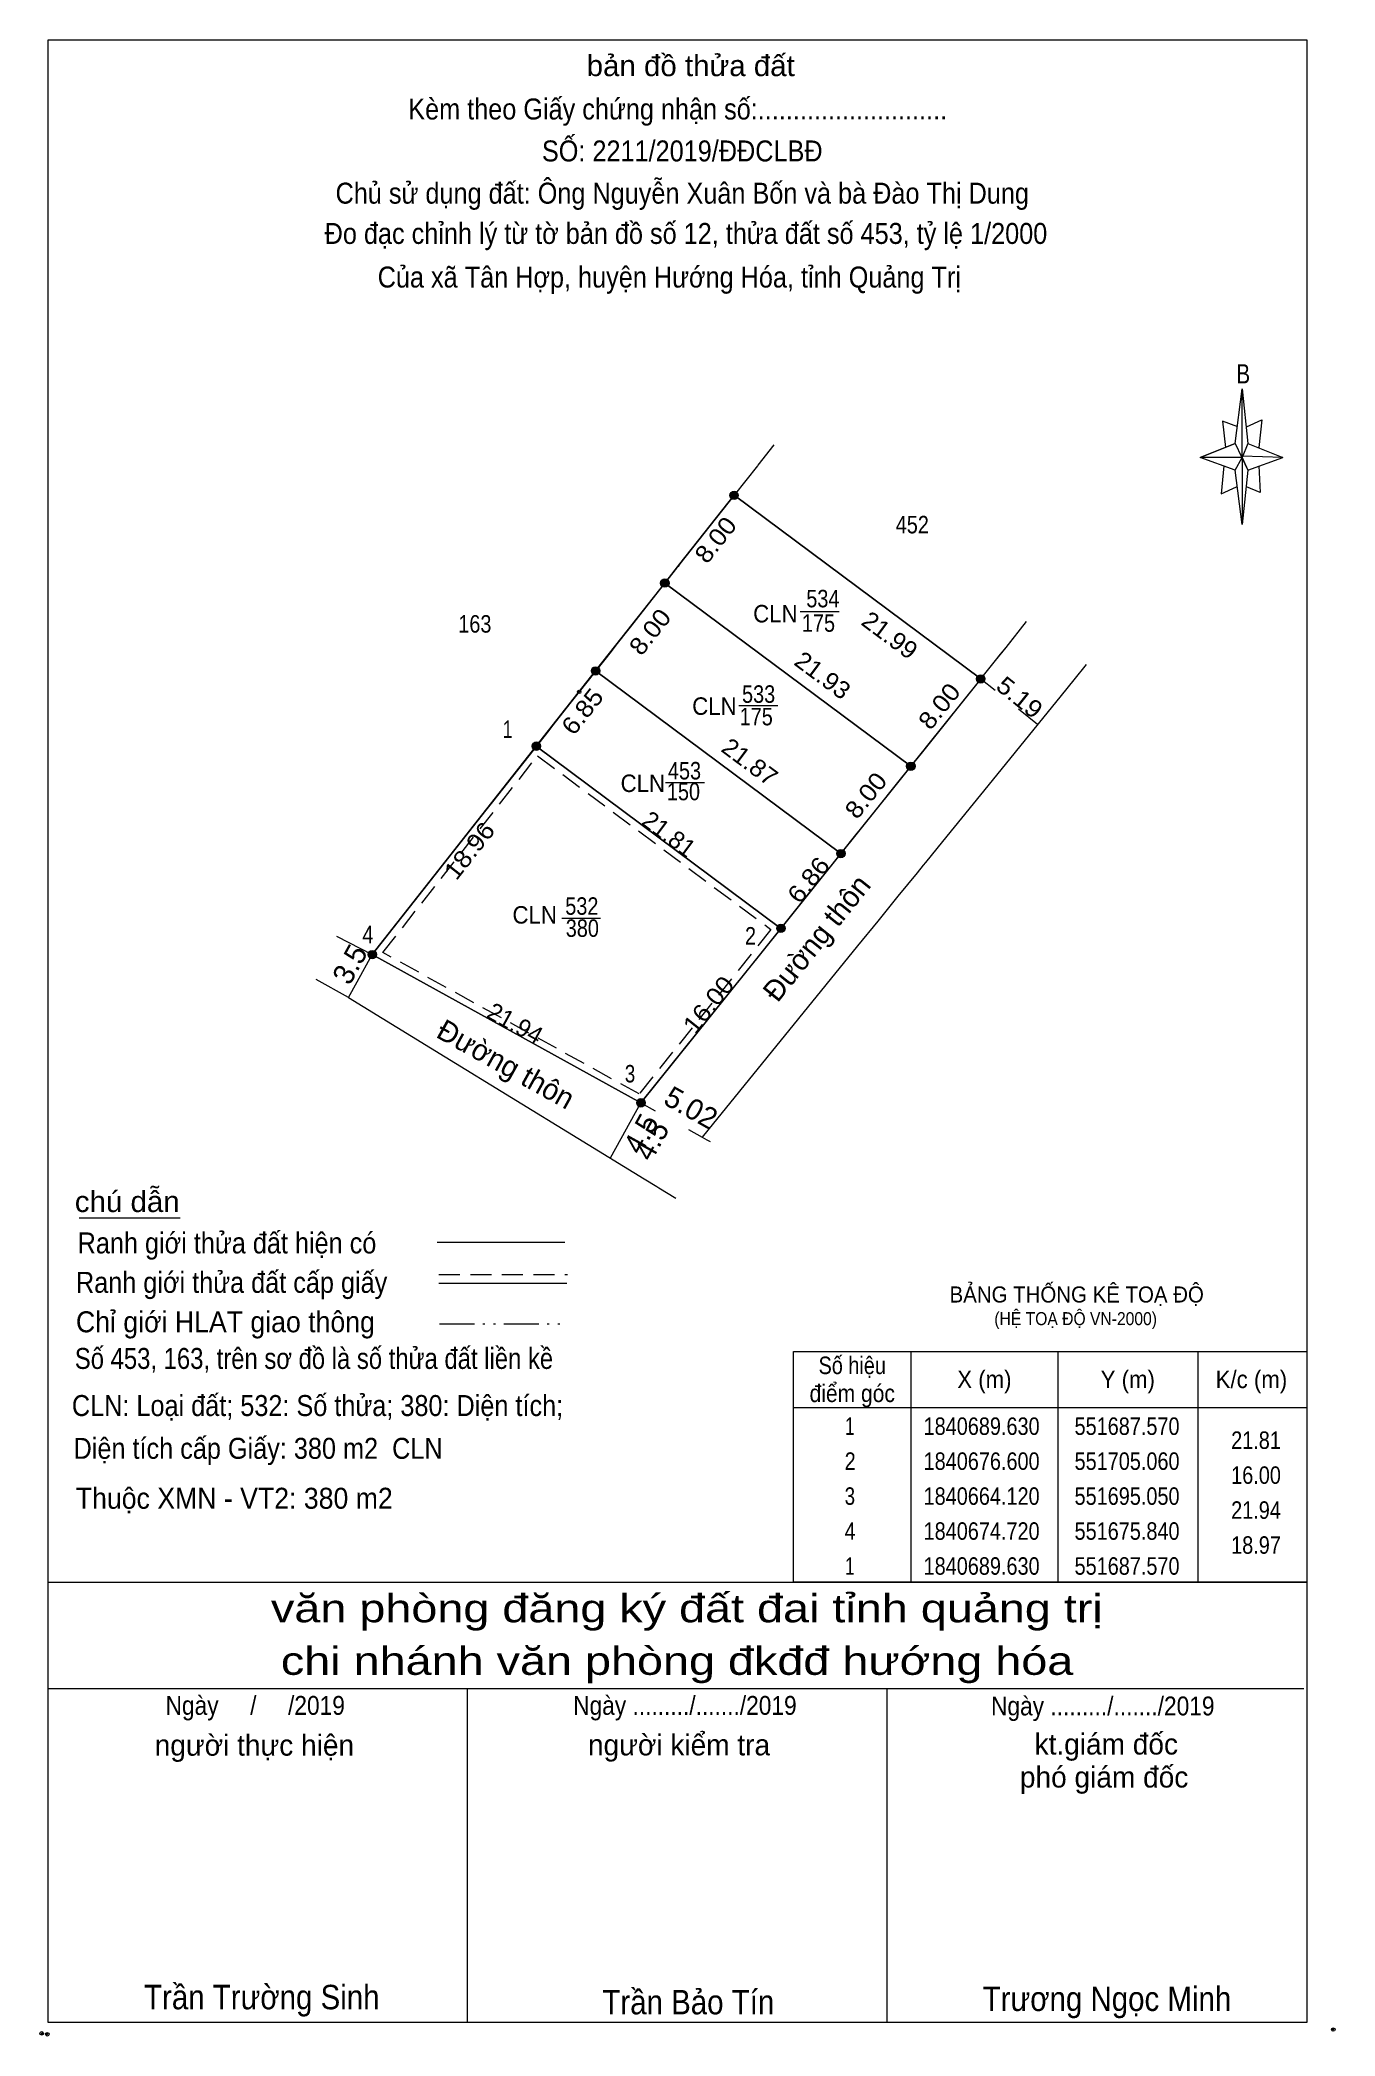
# Model space of a CAD drawing. Header units: metres. Extents: x 551540 to 551982, y 1840033 to 1840773.
# Drawn here: x 551540.6 to 551633.2, y 1840188.8 to 1840331.6 of the extents above; entities that cross this region are included whole.
import ezdxf
from ezdxf.enums import TextEntityAlignment as Align

# ---------------------------------------------------------------- set-up
doc = ezdxf.new("R2010")
doc.units = ezdxf.units.M
doc.header["$LTSCALE"] = 0.5
doc.header["$PDMODE"] = 32
doc.header["$PDSIZE"] = 0.25
doc.linetypes.add('DASH_DOUBLE_DOT', pattern=[9.2, 5, -1.2, 0.3, -1.2, 0.3, -1.2])
doc.linetypes.add('MEDIUM_DASHED', pattern=[4.5, 3, -1.5])
for name, color, linetype, lineweight in [('1', 7, 'Continuous', 13), ('10', 7, 'Continuous', 13), ('17', 7, 'Continuous', 13), ('23', 7, 'Continuous', 13), ('5', 7, 'Continuous', 13), ('6', 7, 'Continuous', 13), ('63', 7, 'Continuous', 13)]:
    doc.layers.add(name, color=color, linetype=linetype, lineweight=lineweight)

msp = doc.modelspace()

# ---------------------------------------------------------------- texts
at = {"layer": '1'}
for s, width, p in [('452', 0.85, (551602.985, 1840296.32)), ('534', 0.85, (551596.59, 1840291.03)), ('CLN', 0.95, (551593.195, 1840289.95)), ('163', 0.85, (551571.705, 1840289.22)), ('175', 0.85, (551596.275, 1840289.28)), ('533', 0.85, (551591.995, 1840284.2)), ('CLN', 0.95, (551588.835, 1840283.34)), ('175', 0.85, (551591.825, 1840282.59)), ('453', 0.85, (551586.695, 1840278.72)), ('CLN', 0.95, (551583.715, 1840277.82)), ('150', 0.85, (551586.62, 1840277.23)), ('CLN', 0.95, (551575.985, 1840268.41)), ('532', 0.85, (551579.355, 1840269.04)), ('380', 0.85, (551579.39, 1840267.46))]:
    msp.add_text(s, height=1.25, dxfattribs=dict(at, width=width)).set_placement(p, align=Align.CENTER)
at = {"layer": '1', "width": 1.1}
msp.add_text('5.19', height=1.25, rotation=321.254, dxfattribs=at).set_placement((551610.2688, 1840284.1033), align=Align.CENTER)
at = {"layer": '1'}
for s, height, width, p in [('BẢNG THỐNG KÊ TOẠ ĐỘ ', 1.15, 0.95, (551605.65, 1840241.31)), ('(HỆ TOẠ ĐỘ VN-2000)', 0.93, 0.9, (551608.85, 1840239.69))]:
    msp.add_text(s, height=height, dxfattribs=dict(at, width=width)).set_placement(p)
at = {"layer": '23'}
for s, rotation, p in [('Đường thôn', 51.269, (551596.729, 1840266.9107)), ('3.5', 61.089, (551563.4235, 1840265.1424)), ('Đường thôn', 330.885, (551573.5601, 1840257.7028)), ('Đường thôn', 330.885, (551573.5601, 1840257.7028)), ('5.02', 330.68, (551586.7978, 1840254.5978)), ('4.5', 61.044, (551584.2346, 1840253.0219)), ('4.5', 61.044, (551584.9946, 1840252.5319))]:
    msp.add_text(s, height=1.5, rotation=rotation, dxfattribs=at).set_placement(p, align=Align.CENTER)
at = {"layer": '5'}
for s, height, width, p in [('bản đồ thửa đất', 1.5, 1.05, (551587.14, 1840329.02)), ('Kèm theo Giấy chứng nhận số:...........................', 1.5, 0.9, (551586.21, 1840325.92)), ('SỐ: 2211/2019/ĐĐCLBĐ', 1.5, 0.9, (551586.535, 1840322.92)), ('Chủ sử dụng đất: Ông Nguyễn Xuân Bốn và bà Đào Thị Dung', 1.5, 0.9, (551586.535, 1840319.9)), ('Đo đạc chỉnh lý từ tờ bản đồ số 12, thửa đất số 453, tỷ lệ 1/2000 ', 1.5, 0.9, (551587.05, 1840317.02)), ('Của xã Tân Hợp, huyện Hướng Hóa, tỉnh Quảng Trị', 1.5, 0.9, (551585.61, 1840313.9)), ('B', 1.378, 0.8, (551626.65, 1840307.04)), ('văn phòng đăng ký đất đai tỉnh quảng trị', 2, 1.25, (551586.865, 1840218.44)), ('chi nhánh văn phòng đkđđ hướng hóa', 2, 1.25, (551586.165, 1840214.68)), ('Ngày     /     /2019', 1.35, 0.9, (551556, 1840211.82)), ('Ngày ........./......./2019', 1.35, 0.9, (551586.725, 1840211.82)), ('Ngày ........./......./2019', 1.35, 0.9, (551616.605, 1840211.78)), ('Trần Trường Sinh', 1.75, 0.9, (551556.47, 1840190.76)), ('Trần Bảo Tín', 1.75, 0.9, (551586.97, 1840190.4)), ('Trương Ngọc Minh', 1.75, 0.9, (551616.905, 1840190.64))]:
    msp.add_text(s, height=height, dxfattribs=dict(at, width=width)).set_placement(p, align=Align.CENTER)
for s, p in [('người thực hiện', (551555.94, 1840208.9)), ('người kiểm tra', (551586.305, 1840208.92)), ('kt.giám đốc', (551616.855, 1840208.98)), ('phó giám đốc', (551616.7, 1840206.62))]:
    msp.add_text(s, height=1.5, dxfattribs=at).set_placement(p, align=Align.CENTER)
at = {"layer": '6'}
for s, width, p in [('chú dẫn', 1.05, (551543.1, 1840247.78)), ('Ranh giới thửa đất hiện có ', 0.9, (551543.3, 1840244.82)), ('Ranh giới thửa đất cấp giấy', 0.9, (551543.18, 1840242)), ('Chỉ giới HLAT giao thông', 0.95, (551543.18, 1840239.18)), ('Số 453, 163, trên sơ đồ là số thửa đất liền kề', 0.85, (551543.1, 1840236.56)), ('CLN: Loại đất; 532: Số thửa; 380: Diện tích;', 0.9, (551542.89, 1840233.19)), ('Diện tích cấp Giấy: 380 m2  CLN', 0.9, (551543.01, 1840230.13)), ('Thuộc XMN - VT2: 380 m2', 0.95, (551543.17, 1840226.56))]:
    msp.add_text(s, height=1.5, dxfattribs=dict(at, width=width)).set_placement(p)
at = {"layer": '63'}
for s, rotation, width, p in [('8.00', 51.754, 1.1, (551589.413, 1840295.4681)), ('8.00', 51.754, 1.1, (551584.723, 1840288.8881)), ('21.99', 323.339, 1.05, (551601.0018, 1840288.534)), ('21.93', 323.323, 1.05, (551596.2017, 1840285.6682)), ('6.85', 51.758, 1.1, (551579.887, 1840283.1981)), ('8.00', 51.34, 1.1, (551605.4017, 1840283.5696)), ('21.87', 323.329, 1.05, (551590.9917, 1840279.471)), ('8.00', 51.295, 1.1, (551600.1533, 1840277.1892)), ('18.96', 51.807, 1.1, (551571.8028, 1840273.2386)), ('6.86', 51.275, 1.1, (551596.05, 1840271.144)), ('16.00', 51.267, 1.1, (551588.9009, 1840262.219))]:
    msp.add_text(s, height=1.25, rotation=rotation, dxfattribs=dict(at, width=width)).set_placement(p, align=Align.CENTER)
for s, width, p in [(' 1', 0.75, (551574.4, 1840281.69)), (' 4', 0.85, (551564.45, 1840267)), (' 2', 0.85, (551591.81, 1840266.91)), (' 3', 0.8, (551583.17, 1840257.05)), ('21.81', 0.85, (551629.34, 1840230.84)), ('16.00', 0.85, (551629.34, 1840228.34)), ('21.94', 0.85, (551629.34, 1840225.84)), ('18.97', 0.85, (551629.34, 1840223.34))]:
    msp.add_text(s, height=1.25, dxfattribs=dict(at, width=width)).set_placement(p, align=Align.RIGHT)
for s, rotation, p in [('21.81', 323.314, (551585.2116, 1840274.3102)), ('21.81', 323.314, (551585.2116, 1840274.3102)), ('21.94', 331.11, (551574.2831, 1840260.7254))]:
    msp.add_text(s, height=1.25, rotation=rotation, dxfattribs=at).set_placement(p, align=Align.CENTER)
for s, width, p in [('Số hiệu', 0.85, (551598.69, 1840236.19)), ('điểm góc', 0.9, (551598.69, 1840234.19)), ('X (m)', 0.95, (551608.14, 1840235.19)), ('Y (m)', 0.95, (551618.395, 1840235.19)), ('K/c (m)', 0.95, (551627.235, 1840235.19)), (' 1', 0.75, (551598.34, 1840231.84)), ('1840689.630', 0.85, (551607.94, 1840231.84)), ('551687.570', 0.85, (551618.34, 1840231.84)), (' 2', 0.85, (551598.345, 1840229.34)), ('1840676.600', 0.85, (551607.94, 1840229.34)), ('551705.060', 0.85, (551618.34, 1840229.34)), (' 3', 0.8, (551598.335, 1840226.84)), ('1840664.120', 0.85, (551607.94, 1840226.84)), ('551695.050', 0.85, (551618.34, 1840226.84)), (' 4', 0.85, (551598.34, 1840224.34)), ('1840674.720', 0.85, (551607.94, 1840224.34)), ('551675.840', 0.85, (551618.34, 1840224.34)), (' 1', 0.75, (551598.34, 1840221.84)), ('1840689.630', 0.85, (551607.94, 1840221.84)), ('551687.570', 0.85, (551618.34, 1840221.84))]:
    msp.add_text(s, height=1.25, dxfattribs=dict(at, width=width)).set_placement(p, align=Align.CENTER)

# ---------------------------------------------------------------- hatches: boundary and pattern name
at = {"layer": '1'}
for points in [[(551590.54, 1840299.04, 1), (551589.94, 1840299.04, 1)], [(551585.59, 1840292.76, 1), (551584.99, 1840292.76, 1)], [(551580.64, 1840286.48, 1), (551580.04, 1840286.48, 1)], [(551608.18, 1840285.91, 1), (551607.58, 1840285.91, 1)], [(551576.4, 1840281.1, 1), (551575.8, 1840281.1, 1)], [(551603.18, 1840279.66, 1), (551602.58, 1840279.66, 1)], [(551598.18, 1840273.42, 1), (551597.58, 1840273.42, 1)], [(551593.89, 1840268.07, 1), (551593.29, 1840268.07, 1)], [(551564.67, 1840266.19, 1), (551564.07, 1840266.19, 1)], [(551583.88, 1840255.59, 1), (551583.28, 1840255.59, 1)]]:
    msp.add_hatch(color=256, dxfattribs=at).paths.add_polyline_path(points)

# ---------------------------------------------------------------- linework, layer by layer
for p, q in [((551608.9, 1840285.09), (551607.89, 1840285.9)), ((551611.94, 1840282.65), (551610.58, 1840283.74))]:
    msp.add_line(p, q, dxfattribs=at)
for points in [[(551586.37, 1840294.13), (551590.24, 1840299.04), (551607.88, 1840285.91), (551603.61, 1840280.57)], [(551603.61, 1840280.57), (551602.88, 1840279.66), (551585.29, 1840292.76), (551586.37, 1840294.13)], [(551581.79, 1840288.32), (551585.29, 1840292.76), (551602.88, 1840279.66), (551599.04, 1840274.87)], [(551599.04, 1840274.87), (551597.88, 1840273.42), (551580.34, 1840286.48), (551581.79, 1840288.32)], [(551576.98, 1840282.22), (551580.34, 1840286.48), (551597.88, 1840273.42), (551596.07, 1840271.16)], [(551596.07, 1840271.16), (551593.59, 1840268.07), (551576.1, 1840281.1), (551576.98, 1840282.22)]]:
    msp.add_lwpolyline(points, dxfattribs=at)
msp.add_lwpolyline([(551576.1, 1840281.1), (551593.59, 1840268.07), (551583.58, 1840255.59), (551564.37, 1840266.19)], close=True, dxfattribs=at)
at = {"layer": '1', "linetype": 'MEDIUM_DASHED'}
msp.add_lwpolyline([(551576.19, 1840280.41), (551592.88, 1840267.98), (551583.45, 1840256.23), (551565.13, 1840266.34)], close=True, dxfattribs=at)
at = {"layer": '1'}
for centre in [(551590.24, 1840299.04), (551585.29, 1840292.76), (551580.34, 1840286.48), (551607.88, 1840285.91), (551576.1, 1840281.1), (551602.88, 1840279.66), (551597.88, 1840273.42), (551593.59, 1840268.07), (551564.37, 1840266.19), (551583.58, 1840255.59)]:
    msp.add_circle(centre, 0.3, dxfattribs=at)
at = {"layer": '10'}
for p, q in [((551593.08, 1840302.65), (551591.93, 1840301.19)), ((551591.91, 1840301.16), (551590.24, 1840299.04)), ((551591.91, 1840301.16), (551590.24, 1840299.04)), ((551591.93, 1840301.19), (551591.91, 1840301.16)), ((551591.93, 1840301.19), (551591.91, 1840301.16)), ((551607.88, 1840285.91), (551590.24, 1840299.04)), ((551602.88, 1840279.66), (551585.29, 1840292.76)), ((551584.37, 1840291.6), (551582.8, 1840289.6)), ((551581.44, 1840287.87), (551579.16, 1840284.98)), ((551597.88, 1840273.42), (551580.34, 1840286.48)), ((551578.5, 1840284.14), (551577.29, 1840282.6)), ((551579.16, 1840284.98), (551578.5, 1840284.14)), ((551593.59, 1840268.07), (551576.1, 1840281.1)), ((551572.97, 1840277.12), (551572.49, 1840276.52)), ((551572.49, 1840276.52), (551564.37, 1840266.19)), ((551561.81, 1840267.5), (551564.37, 1840266.19)), ((551564.37, 1840266.19), (551583.58, 1840255.59))]:
    msp.add_line(p, q, dxfattribs=at)
for points in [[(551590.24, 1840299.04), (551586.37, 1840294.13), (551586.24, 1840293.96)], [(551586.24, 1840293.96), (551586.13, 1840293.82), (551584.37, 1840291.6)], [(551582.8, 1840289.6), (551581.79, 1840288.32), (551581.44, 1840287.87)], [(551577.29, 1840282.6), (551576.99, 1840282.22), (551572.97, 1840277.12)]]:
    msp.add_lwpolyline(points, dxfattribs=at)
msp.add_point((551579.16, 1840284.98), dxfattribs=at)
at = {"layer": '17'}
msp.add_line((551543.4, 1840247.37), (551550.64, 1840247.37), dxfattribs=at)
at = {"layer": '23'}
for p, q in [((551609.69, 1840288.16), (551611.16, 1840290.01)), ((551608.93, 1840287.22), (551609.69, 1840288.16)), ((551609.3, 1840287.68), (551609.69, 1840288.16)), ((551609.69, 1840288.16), (551610.19, 1840288.79)), ((551607.88, 1840285.91), (551608.93, 1840287.22)), ((551607.88, 1840285.91), (551608.93, 1840287.22)), ((551608.93, 1840287.22), (551609.3, 1840287.68)), ((551615.41, 1840286.93), (551614.54, 1840285.85)), ((551604.01, 1840281.06), (551607.89, 1840285.9)), ((551603.62, 1840280.57), (551603.83, 1840280.83)), ((551603.83, 1840280.83), (551604.01, 1840281.06)), ((551601.95, 1840278.49), (551603.62, 1840280.57)), ((551608.69, 1840278.64), (551605.14, 1840274.27)), ((551599.05, 1840274.87), (551599.28, 1840275.16)), ((551599.3, 1840275.18), (551599.71, 1840275.69)), ((551596.8, 1840272.07), (551599.05, 1840274.87)), ((551605.14, 1840274.27), (551603.93, 1840272.79)), ((551595.27, 1840270.17), (551596.07, 1840271.16)), ((551596.07, 1840271.16), (551596.45, 1840271.64)), ((551596.45, 1840271.64), (551596.8, 1840272.07)), ((551603.33, 1840272.05), (551601.96, 1840270.37)), ((551594.75, 1840269.51), (551595.27, 1840270.17)), ((551599.07, 1840266.81), (551588.37, 1840253.64)), ((551564.37, 1840266.19), (551583.58, 1840255.59)), ((551562.68, 1840263.13), (551560.35, 1840264.4)), ((551583.58, 1840255.59), (551589.63, 1840263.13)), ((551581.4, 1840251.65), (551583.58, 1840255.59)), ((551581.4, 1840251.65), (551583.58, 1840255.59)), ((551583.58, 1840255.59), (551584.59, 1840255.03)), ((551586.98, 1840253.68), (551587.95, 1840253.14)), ((551586.98, 1840253.68), (551587.95, 1840253.14)), ((551587.95, 1840253.14), (551587.96, 1840253.13)), ((551587.95, 1840253.14), (551587.96, 1840253.13)), ((551588.37, 1840253.64), (551587.96, 1840253.13)), ((551587.96, 1840253.13), (551588.29, 1840252.95)), ((551588.29, 1840252.95), (551588.52, 1840252.83)), ((551583.81, 1840250.16), (551584.71, 1840249.61)), ((551584.71, 1840249.61), (551584.87, 1840249.51)), ((551584.87, 1840249.51), (551586.07, 1840248.78)), ((551584.87, 1840249.51), (551586.07, 1840248.78))]:
    msp.add_line(p, q, dxfattribs=at)
for points in [[(551614.54, 1840285.85), (551613.63, 1840284.73), (551608.69, 1840278.64)], [(551599.28, 1840275.16), (551600.44, 1840276.61), (551601.95, 1840278.49)], [(551603.93, 1840272.79), (551603.76, 1840272.59), (551603.33, 1840272.05)], [(551589.63, 1840263.13), (551591.6, 1840265.58), (551594.75, 1840269.51)], [(551601.96, 1840270.37), (551600.51, 1840268.58), (551599.07, 1840266.81)], [(551562.68, 1840263.13), (551563.3, 1840264.24), (551564.37, 1840266.19)], [(551562.68, 1840263.13), (551563.3, 1840264.24), (551564.37, 1840266.19)], [(551562.68, 1840263.13), (551569.59, 1840258.89), (551583.81, 1840250.16)], [(551562.68, 1840263.13), (551569.59, 1840258.89), (551583.81, 1840250.16)], [(551587.96, 1840253.13), (551588.29, 1840252.95), (551588.52, 1840252.83)], [(551583.81, 1840250.16), (551584.71, 1840249.61), (551584.87, 1840249.51)]]:
    msp.add_lwpolyline(points, dxfattribs=at)
msp.add_point((551564.37, 1840266.19), dxfattribs=at)
at = {"layer": '5'}
for p, q in [((551626.07, 1840302.75), (551626.57, 1840306.65)), ((551626.97, 1840302.75), (551629.47, 1840301.75)), ((551626.07, 1840300.85), (551623.57, 1840301.75)), ((551626.97, 1840300.85), (551626.57, 1840296.95)), ((551627.77, 1840301.15), (551627.87, 1840299.25)), ((551627.87, 1840299.25), (551626.87, 1840299.65)), ((551541.19, 1840221.31), (551631.19, 1840221.31)), ((551541.19, 1840213.71), (551630.99, 1840213.71)), ((551541.19, 1840213.71), (551630.99, 1840213.71)), ((551541.19, 1840213.71), (551630.99, 1840213.71)), ((551571.19, 1840189.81), (551571.19, 1840213.71)), ((551601.19, 1840189.81), (551601.19, 1840213.71))]:
    msp.add_line(p, q, dxfattribs=at)
for points in [[(551541.19, 1840331.61), (551631.19, 1840331.61), (551631.19, 1840189.81), (551541.19, 1840189.81)], [(551626.57, 1840306.65), (551626.97, 1840302.75), (551626.57, 1840301.75)], [(551626.57, 1840301.75), (551623.57, 1840301.75), (551626.07, 1840302.75), (551626.97, 1840300.85), (551629.47, 1840301.75), (551626.57, 1840301.85)], [(551626.57, 1840301.75), (551626.57, 1840296.95), (551626.07, 1840300.85)]]:
    msp.add_lwpolyline(points, close=True, dxfattribs=at)
for points in [[(551626.27, 1840303.95), (551625.17, 1840304.35), (551625.37, 1840302.45)], [(551626.87, 1840303.95), (551627.97, 1840304.45), (551627.77, 1840302.45)], [(551626.57, 1840301.75), (551626.07, 1840302.75), (551623.57, 1840301.75)], [(551625.27, 1840301.15), (551625.07, 1840299.15), (551626.17, 1840299.65)], [(551626.57, 1840301.75), (551626.97, 1840300.85), (551629.47, 1840301.75)], [(551631.19, 1840189.81), (551541.19, 1840189.81), (551541.19, 1840213.71)]]:
    msp.add_lwpolyline(points, dxfattribs=at)
for p in [(551540.73, 1840189.04), (551541.13, 1840188.97)]:
    msp.add_point(p, dxfattribs=at)
at = {"layer": '6'}
for p, q in [((551569, 1840245.63), (551578.14, 1840245.63)), ((551569.14, 1840242.7), (551578.28, 1840242.7))]:
    msp.add_line(p, q, dxfattribs=at)
at = {"layer": '6', "linetype": 'MEDIUM_DASHED'}
msp.add_line((551569.14, 1840243.32), (551578.34, 1840243.32), dxfattribs=at)
at = {"layer": '6'}
msp.add_point((551633.09, 1840189.31), dxfattribs=at)
at = {"layer": '63'}
for p, q in [((551594.97, 1840290.73), (551597.75, 1840290.73)), ((551590.58, 1840284.01), (551593.36, 1840284.01)), ((551585.34, 1840278.49), (551588.12, 1840278.49)), ((551577.92, 1840268.8), (551580.7, 1840268.8)), ((551602.89, 1840237.81), (551602.89, 1840221.31)), ((551613.39, 1840237.81), (551613.39, 1840221.31)), ((551623.39, 1840237.81), (551623.39, 1840221.31)), ((551594.49, 1840233.81), (551631.19, 1840233.81))]:
    msp.add_line(p, q, dxfattribs=at)
at = {"layer": '63', "linetype": 'DASH_DOUBLE_DOT'}
msp.add_line((551569.18, 1840239.78), (551578.38, 1840239.78), dxfattribs=at)
at = {"layer": '63'}
msp.add_lwpolyline([(551594.49, 1840237.81), (551631.19, 1840237.81), (551631.19, 1840221.31), (551594.49, 1840221.31)], close=True, dxfattribs=at)

msp.set_redraw_order([(e.dxf.handle, doc.entitydb.next_handle()) for e in msp.query("TEXT MTEXT ATTDEF DIMENSION ARC_DIMENSION")])  # texts and dimensions are drawn at this point

doc.saveas('drawing.dxf')
